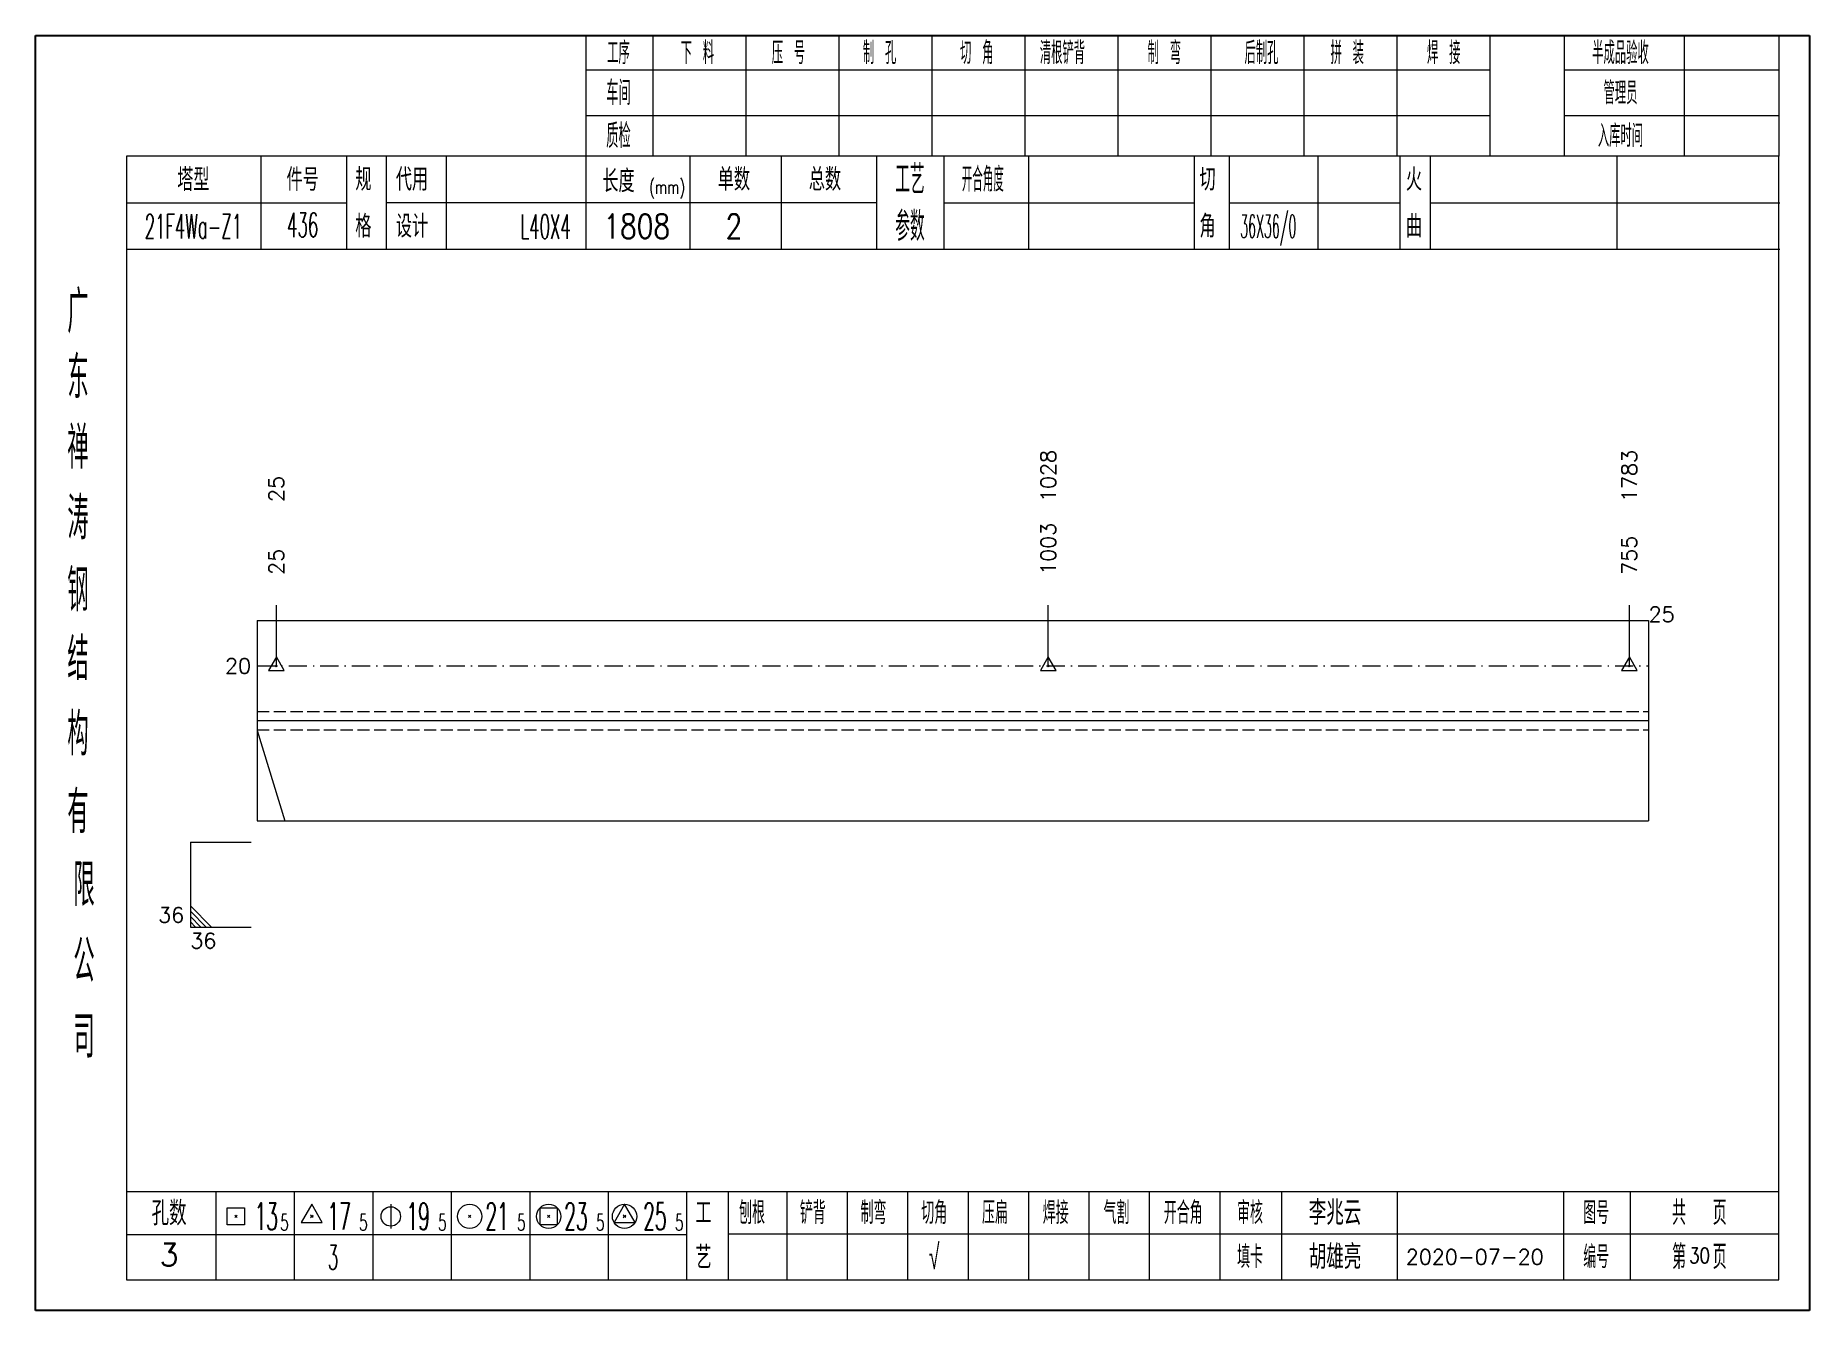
# Model space of a CAD drawing. Extents: x 1310 to 15542, y -76 to 8381.
# Drawn here: x 10568.2 to 10860.3, y 3663.8 to 3873.7 of the extents above; entities that cross this region are included whole.
import ezdxf
from ezdxf.enums import TextEntityAlignment as Align

# ---------------------------------------------------------------- set-up
doc = ezdxf.new("R2010")
doc.units = 0
doc.header["$MEASUREMENT"] = 0
doc.linetypes.add('一点画线', pattern=[5.2, 3, -1, 0.2, -1])
doc.linetypes.add('虚线', pattern=[2.75, 2, -0.75])
doc.layers.get('0').update_dxf_attribs({"linetype": 'CONTINUOUS', "lineweight": 25})
for name, color, linetype, lineweight in [('1', 7, 'CONTINUOUS', 25), ('4', 7, 'CONTINUOUS', 25), ('5', 7, 'CONTINUOUS', 25)]:
    doc.layers.add(name, color=color, linetype=linetype, lineweight=lineweight)
doc.styles.get("Standard").update_dxf_attribs({"font": 'simplex.shx', "width": 0.7, "height": 3, "bigfont": 'gbhzfs.shx'})

msp = doc.modelspace()

# ---------------------------------------------------------------- texts
at = {"color": 7, "linetype": 'Continuous', "lineweight": 13}
for s, p in [('1028', (10734.971, 3796.914)), ('1783', (10830.653, 3796.914)), ('25', (10607.86, 3796.914))]:
    msp.add_text(s, height=2.5, rotation=90, dxfattribs=at).set_placement(p, align=Align.MIDDLE_LEFT)
at = {"color": 8, "linetype": 'Continuous', "lineweight": 9}
for s, p in [('1003', (10734.971, 3784.914)), ('755', (10830.653, 3784.914)), ('25', (10607.86, 3784.914))]:
    msp.add_text(s, height=2.5, rotation=90, dxfattribs=at).set_placement(p, align=Align.MIDDLE_LEFT)
at = {"color": 7, "linetype": 'Continuous', "lineweight": 13}
msp.add_text('25', height=2.5, dxfattribs=at).set_placement((10833.822, 3778.414), align=Align.MIDDLE_LEFT)
msp.add_text('20', height=2.5, dxfattribs=at).set_placement((10603.692, 3769.914), align=Align.MIDDLE_RIGHT)
msp.add_text('36', height=2.5, dxfattribs=at).set_placement((10592.692, 3726.914), align=Align.BOTTOM_RIGHT)
msp.add_text('36', height=2.5, dxfattribs=at).set_placement((10593.692, 3725.914), align=Align.TOP_LEFT)
at = {"layer": '4', "color": 1, "linetype": 'Continuous', "lineweight": 25}
for s, height, width, p in [('工序', 3.7, 0.7, (10664.192, 3870.871)), ('下 料', 3.7, 0.7, (10677.192, 3870.871)), ('压 号', 3.7, 0.7, (10692.192, 3870.871)), ('制 孔', 3.7, 0.7, (10707.192, 3870.871)), ('切 角', 3.7, 0.7, (10723.192, 3870.871)), ('清根铲背 ', 3.7, 0.7, (10738.192, 3870.871)), (' 制 弯', 3.7, 0.7, (10753.192, 3870.871)), (' 后制孔', 3.7, 0.7, (10769.192, 3870.871)), ('拼 装', 3.7, 0.7, (10784.192, 3870.871)), (' 焊 接', 3.7, 0.7, (10799.192, 3870.871)), ('半成品验收', 3.7, 0.7, (10829.192, 3870.871)), ('车间', 4, 0.7, (10664.192, 3864.271)), ('管理员', 3.7, 0.7, (10829.192, 3864.271)), ('质检', 4, 0.7, (10664.192, 3857.211)), ('入库时间', 3.7, 0.7, (10829.192, 3857.211)), ('(mm)', 2.24, 0.7, (10672.192, 3848.771)), ('工艺', 4.8, 0.7, (10712.192, 3850.031)), ('开合角度', 4, 0.6, (10724.192, 3850.031)), ('436', 4, 0.5, (10612.192, 3842.541)), ('参数', 4.8, 0.7, (10712.192, 3842.321)), ('36X36/0', 3.8, 0.4, (10771.192, 3842.321)), ('21F4Wa-Z1', 4, 0.5, (10594.192, 3842.291)), ('L40X4', 4, 0.5, (10652.192, 3842.271)), ('1808', 4, 0.8, (10667.192, 3842.321)), ('2', 4, 0.8, (10683.192, 3842.321)), ('广', 6.96, 0.7, (10575.192, 3828.241)), ('东', 6.96, 0.7, (10575.192, 3817.451)), ('禅', 6.96, 0.7, (10575.192, 3805.861)), ('涛', 6.96, 0.7, (10575.192, 3794.261)), ('钢', 6.96, 0.7, (10575.192, 3782.371)), ('结', 6.96, 0.7, (10575.192, 3771.061)), ('构', 6.96, 0.7, (10575.192, 3758.681)), ('有', 6.96, 0.7, (10575.192, 3745.871)), ('限', 6.96, 0.7, (10576.192, 3733.871)), ('公', 6.96, 0.7, (10576.192, 3721.331)), ('司', 6.96, 0.7, (10576.192, 3708.851)), ('13', 4.47, 0.5, (10606.192, 3679.271)), ('17', 4.47, 0.5, (10618.192, 3679.271)), ('19', 4.47, 0.5, (10631.192, 3679.271)), ('21', 4.47, 0.5, (10644.192, 3679.271)), ('23', 4.47, 0.5, (10657.192, 3679.271)), ('25', 4.47, 0.5, (10670.192, 3679.271)), ('刨根', 3.7, 0.8, (10686.192, 3679.871)), ('铲背', 3.7, 0.8, (10696.192, 3679.871)), ('制弯', 3.7, 0.8, (10706.192, 3679.871)), ('切角', 3.7, 0.8, (10716.192, 3679.871)), ('压扁', 3.7, 0.8, (10726.192, 3679.871)), ('焊接', 3.7, 0.8, (10736.192, 3679.871)), ('气割', 3.7, 0.8, (10746.192, 3679.871)), ('开合角', 3.7, 0.8, (10757.192, 3679.871)), ('审核', 3.7, 0.8, (10768.192, 3679.871)), ('图号', 3.7, 0.8, (10825.192, 3679.871)), ('共  页', 4, 0.8, (10842.192, 3679.871)), ('5', 2.68, 0.6, (10609.192, 3678.271)), ('5', 2.68, 0.6, (10622.192, 3678.271)), ('5', 2.68, 0.6, (10635.192, 3678.271)), ('5', 2.68, 0.6, (10648.192, 3678.271)), ('5', 2.68, 0.6, (10661.192, 3678.271)), ('5', 2.68, 0.6, (10674.192, 3678.271)), ('√', 4, 0.6, (10716.192, 3672.601)), ('第  页', 4, 0.8, (10842.192, 3672.601)), ('3', 4, 0.5, (10617.192, 3672.521)), ('填卡', 3.7, 0.8, (10768.192, 3672.601)), ('编号', 3.7, 0.8, (10825.192, 3672.601))]:
    msp.add_text(s, height=height, dxfattribs=dict(at, width=width)).set_placement(p, align=Align.MIDDLE_CENTER)
for s, height, p in [('塔型', 3.7, (10594.192, 3850.001)), ('件号', 3.7, (10612.192, 3850.001)), ('规', 3.7, (10622.192, 3850.031)), ('代用', 3.7, (10630.192, 3850.031)), ('长度', 3.7, (10664.192, 3849.771)), ('单数', 3.7, (10683.192, 3850.031)), ('总数', 3.7, (10698.192, 3850.031)), ('切', 3.7, (10761.192, 3850.031)), ('火', 3.7, (10795.192, 3850.031)), ('格', 3.7, (10622.192, 3842.321)), ('设计', 3.7, (10630.192, 3842.321)), ('角', 3.7, (10761.192, 3842.321)), ('曲', 3.7, (10795.192, 3842.321)), ('孔数', 4, (10590.192, 3679.791)), ('工', 3.7, (10678.192, 3679.871)), ('李兆云', 4, (10782.192, 3679.871)), ('胡雄亮', 4, (10782.192, 3672.601)), ('3', 3.7, (10590.192, 3672.961)), ('艺', 3.7, (10678.192, 3672.521)), ('2020-07-20', 2.5, (10805.192, 3672.601))]:
    msp.add_text(s, height=height, dxfattribs=at).set_placement(p, align=Align.MIDDLE_CENTER)
at = {"layer": '4', "color": 6, "linetype": 'Continuous', "lineweight": 25, "width": 0.8}
msp.add_text('30', height=2.5, dxfattribs=at).set_placement((10842.217, 3672.829), align=Align.MIDDLE_CENTER)

# ---------------------------------------------------------------- blocks, each defined once
blk = doc.blocks.new('孔17.5')
at = {"layer": '5', "color": 7, "linetype": 'Continuous', "lineweight": 13}
for p, q in [((0, 1), (-0.866, -0.5)), ((-0.1, -0.1), (0.1, 0.1)), ((0.1, -0.1), (-0.1, 0.1)), ((0.866, -0.5), (0, 1)), ((-0.866, -0.5), (0.866, -0.5))]:
    blk.add_line(p, q, dxfattribs=at)
blk = doc.blocks.new('CTJGK')
at = {"color": 6, "linetype": 'Continuous'}
for p, q in [((0, 209.97), (292.13, 209.97)), ((0, 0), (0, 209.97)), ((292.13, 209.97), (292.13, 0)), ((292.13, 0), (0, 0))]:
    blk.add_line(p, q, dxfattribs=at)

# ---------------------------------------------------------------- linework, layer by layer
at = {"color": 7, "linetype": 'Continuous', "lineweight": 18}
for p, q in [((10604.692, 3777.414), (10604.692, 3744.414)), ((10604.692, 3777.414), (10833.822, 3777.414)), ((10833.822, 3777.414), (10833.822, 3744.414)), ((10604.692, 3760.914), (10833.822, 3760.914))]:
    msp.add_line(p, q, dxfattribs=at)
at = {"color": 7, "linetype": 'Continuous', "lineweight": 13}
for p, q in [((10607.86, 3769.914), (10607.86, 3779.914)), ((10734.971, 3769.914), (10734.971, 3779.914)), ((10830.653, 3769.914), (10830.653, 3779.914)), ((10604.692, 3759.264), (10609.254, 3744.414)), ((10593.692, 3740.914), (10603.692, 3740.914)), ((10593.692, 3740.914), (10593.692, 3726.914)), ((10597.192, 3726.914), (10593.692, 3730.414)), ((10596.317, 3726.914), (10593.692, 3729.539)), ((10595.442, 3726.914), (10593.692, 3728.664)), ((10594.567, 3726.914), (10593.692, 3727.789)), ((10593.692, 3726.914), (10603.692, 3726.914))]:
    msp.add_line(p, q, dxfattribs=at)
at = {"color": 3, "linetype": '一点画线', "lineweight": 13}
msp.add_line((10604.692, 3769.914), (10833.822, 3769.914), dxfattribs=at)
at = {"color": 1, "linetype": '虚线', "lineweight": 18}
for p, q in [((10604.692, 3762.414), (10833.822, 3762.414)), ((10604.692, 3759.414), (10833.822, 3759.414))]:
    msp.add_line(p, q, dxfattribs=at)
at = {"layer": '1', "color": 7, "linetype": 'Continuous', "lineweight": 18}
msp.add_line((10604.692, 3744.414), (10833.822, 3744.414), dxfattribs=at)
at = {"layer": '4', "color": 1, "linetype": 'Continuous', "lineweight": 18}
for p, q in [((10568.192, 3873.741), (10568.192, 3663.771)), ((10860.322, 3873.741), (10568.192, 3873.741)), ((10658.822, 3873.741), (10658.822, 3853.901)), ((10669.852, 3873.741), (10669.852, 3853.881)), ((10685.162, 3873.741), (10685.162, 3853.881)), ((10700.482, 3873.741), (10700.482, 3853.881)), ((10715.792, 3873.741), (10715.792, 3853.881)), ((10731.102, 3873.741), (10731.102, 3853.881)), ((10746.412, 3873.741), (10746.412, 3853.881)), ((10761.732, 3873.741), (10761.732, 3853.881)), ((10777.042, 3873.741), (10777.042, 3853.881)), ((10792.352, 3873.741), (10792.352, 3853.881)), ((10807.662, 3873.741), (10807.662, 3853.901)), ((10807.662, 3873.741), (10807.662, 3853.881)), ((10819.942, 3873.741), (10819.942, 3853.881)), ((10839.692, 3873.741), (10839.692, 3853.881)), ((10855.272, 3873.741), (10855.272, 3853.881)), ((10860.322, 3843.941), (10860.322, 3873.741)), ((10807.662, 3868.011), (10658.822, 3868.011)), ((10855.272, 3868.011), (10819.942, 3868.011)), ((10807.662, 3860.531), (10658.822, 3860.531)), ((10855.272, 3860.531), (10819.942, 3860.531)), ((10583.202, 3853.881), (10583.202, 3668.821)), ((10855.272, 3853.881), (10583.202, 3853.881)), ((10605.322, 3853.891), (10605.322, 3838.471)), ((10619.472, 3838.471), (10619.472, 3853.881)), ((10625.972, 3838.471), (10625.972, 3853.881)), ((10635.842, 3853.881), (10635.842, 3838.471)), ((10658.822, 3853.901), (10658.822, 3838.471)), ((10675.942, 3853.881), (10675.942, 3838.471)), ((10690.992, 3853.881), (10690.992, 3838.471)), ((10706.692, 3853.881), (10706.692, 3838.471)), ((10717.752, 3853.881), (10717.752, 3838.471)), ((10731.702, 3853.881), (10731.702, 3838.471)), ((10759.002, 3853.881), (10759.002, 3838.471)), ((10764.762, 3853.881), (10764.762, 3838.471)), ((10779.382, 3853.881), (10779.382, 3838.471)), ((10792.842, 3853.881), (10792.842, 3838.471)), ((10797.832, 3853.881), (10797.832, 3838.471)), ((10828.572, 3853.881), (10828.572, 3838.471)), ((10855.272, 3668.821), (10855.272, 3853.881)), ((10619.472, 3846.121), (10583.202, 3846.121)), ((10706.692, 3846.171), (10625.972, 3846.171)), ((10717.752, 3846.171), (10759.002, 3846.171)), ((10764.762, 3846.171), (10792.842, 3846.171)), ((10797.832, 3846.171), (10855.452, 3846.171)), ((10860.322, 3663.771), (10860.322, 3843.941)), ((10855.452, 3838.471), (10583.202, 3838.471)), ((10583.202, 3683.351), (10855.272, 3683.351)), ((10597.892, 3683.351), (10597.892, 3668.821)), ((10610.822, 3668.821), (10610.822, 3683.351)), ((10623.752, 3683.351), (10623.752, 3668.821)), ((10636.672, 3668.821), (10636.672, 3683.351)), ((10649.602, 3683.351), (10649.602, 3668.821)), ((10662.532, 3668.821), (10662.532, 3683.351)), ((10675.452, 3668.821), (10675.452, 3683.351)), ((10682.322, 3668.821), (10682.322, 3683.351)), ((10691.982, 3668.821), (10691.982, 3683.351)), ((10701.922, 3668.821), (10701.922, 3683.351)), ((10711.862, 3668.821), (10711.862, 3683.351)), ((10721.812, 3668.821), (10721.812, 3683.351)), ((10731.752, 3668.821), (10731.752, 3683.351)), ((10741.692, 3668.821), (10741.692, 3683.351)), ((10751.642, 3668.821), (10751.642, 3683.351)), ((10763.282, 3668.821), (10763.282, 3683.351)), ((10773.432, 3668.821), (10773.432, 3683.351)), ((10792.492, 3668.821), (10792.492, 3683.351)), ((10819.872, 3668.821), (10819.872, 3683.351)), ((10830.832, 3668.821), (10830.832, 3683.351)), ((10675.452, 3676.221), (10583.202, 3676.221)), ((10682.282, 3676.381), (10855.272, 3676.381)), ((10583.202, 3668.821), (10855.272, 3668.821)), ((10568.192, 3663.771), (10860.322, 3663.771))]:
    msp.add_line(p, q, dxfattribs=at)
at = {"layer": '4', "color": 7, "linetype": 'Continuous', "lineweight": 13}
for p, q in [((10613.692, 3681.271), (10611.96, 3678.271)), ((10615.424, 3678.271), (10613.692, 3681.271)), ((10626.692, 3681.271), (10626.692, 3677.271)), ((10665.192, 3681.271), (10663.46, 3678.271)), ((10666.924, 3678.271), (10665.192, 3681.271)), ((10599.778, 3677.857), (10599.778, 3680.685)), ((10599.778, 3680.685), (10602.606, 3680.685)), ((10600.992, 3679.071), (10601.392, 3679.471)), ((10601.392, 3679.071), (10600.992, 3679.471)), ((10602.606, 3680.685), (10602.606, 3677.857)), ((10611.96, 3678.271), (10615.424, 3678.271)), ((10613.492, 3679.071), (10613.892, 3679.471)), ((10613.892, 3679.071), (10613.492, 3679.471)), ((10639.492, 3679.071), (10639.892, 3679.471)), ((10639.892, 3679.071), (10639.492, 3679.471)), ((10651.278, 3677.857), (10651.278, 3680.685)), ((10651.278, 3680.685), (10654.106, 3680.685)), ((10652.492, 3679.071), (10652.892, 3679.471)), ((10652.892, 3679.071), (10652.492, 3679.471)), ((10654.106, 3680.685), (10654.106, 3677.857)), ((10663.46, 3678.271), (10666.924, 3678.271)), ((10664.992, 3679.071), (10665.392, 3679.471)), ((10665.392, 3679.071), (10664.992, 3679.471)), ((10602.606, 3677.857), (10599.778, 3677.857)), ((10654.106, 3677.857), (10651.278, 3677.857))]:
    msp.add_line(p, q, dxfattribs=at)
for centre, radius in [((10626.692, 3679.271), 1.6), ((10639.692, 3679.271), 2), ((10652.692, 3679.271), 2), ((10665.192, 3679.271), 2)]:
    msp.add_circle(centre, radius, dxfattribs=at)

# ---------------------------------------------------------------- block references
at = {"color": 0, "linetype": 'Continuous'}
msp.add_blockref('CTJGK', (10568.192, 3663.771), dxfattribs=at)
at = {"color": 8, "linetype": 'Continuous', "lineweight": 9, "xscale": 1.5, "yscale": 1.5, "zscale": 1.5}
for p in [(10607.86, 3769.914), (10734.971, 3769.914), (10830.653, 3769.914)]:
    msp.add_blockref('孔17.5', p, dxfattribs=at)

msp.set_redraw_order([(e.dxf.handle, doc.entitydb.next_handle()) for e in msp.query("TEXT MTEXT ATTDEF DIMENSION ARC_DIMENSION")])  # texts and dimensions are drawn at this point

doc.saveas('drawing.dxf')
